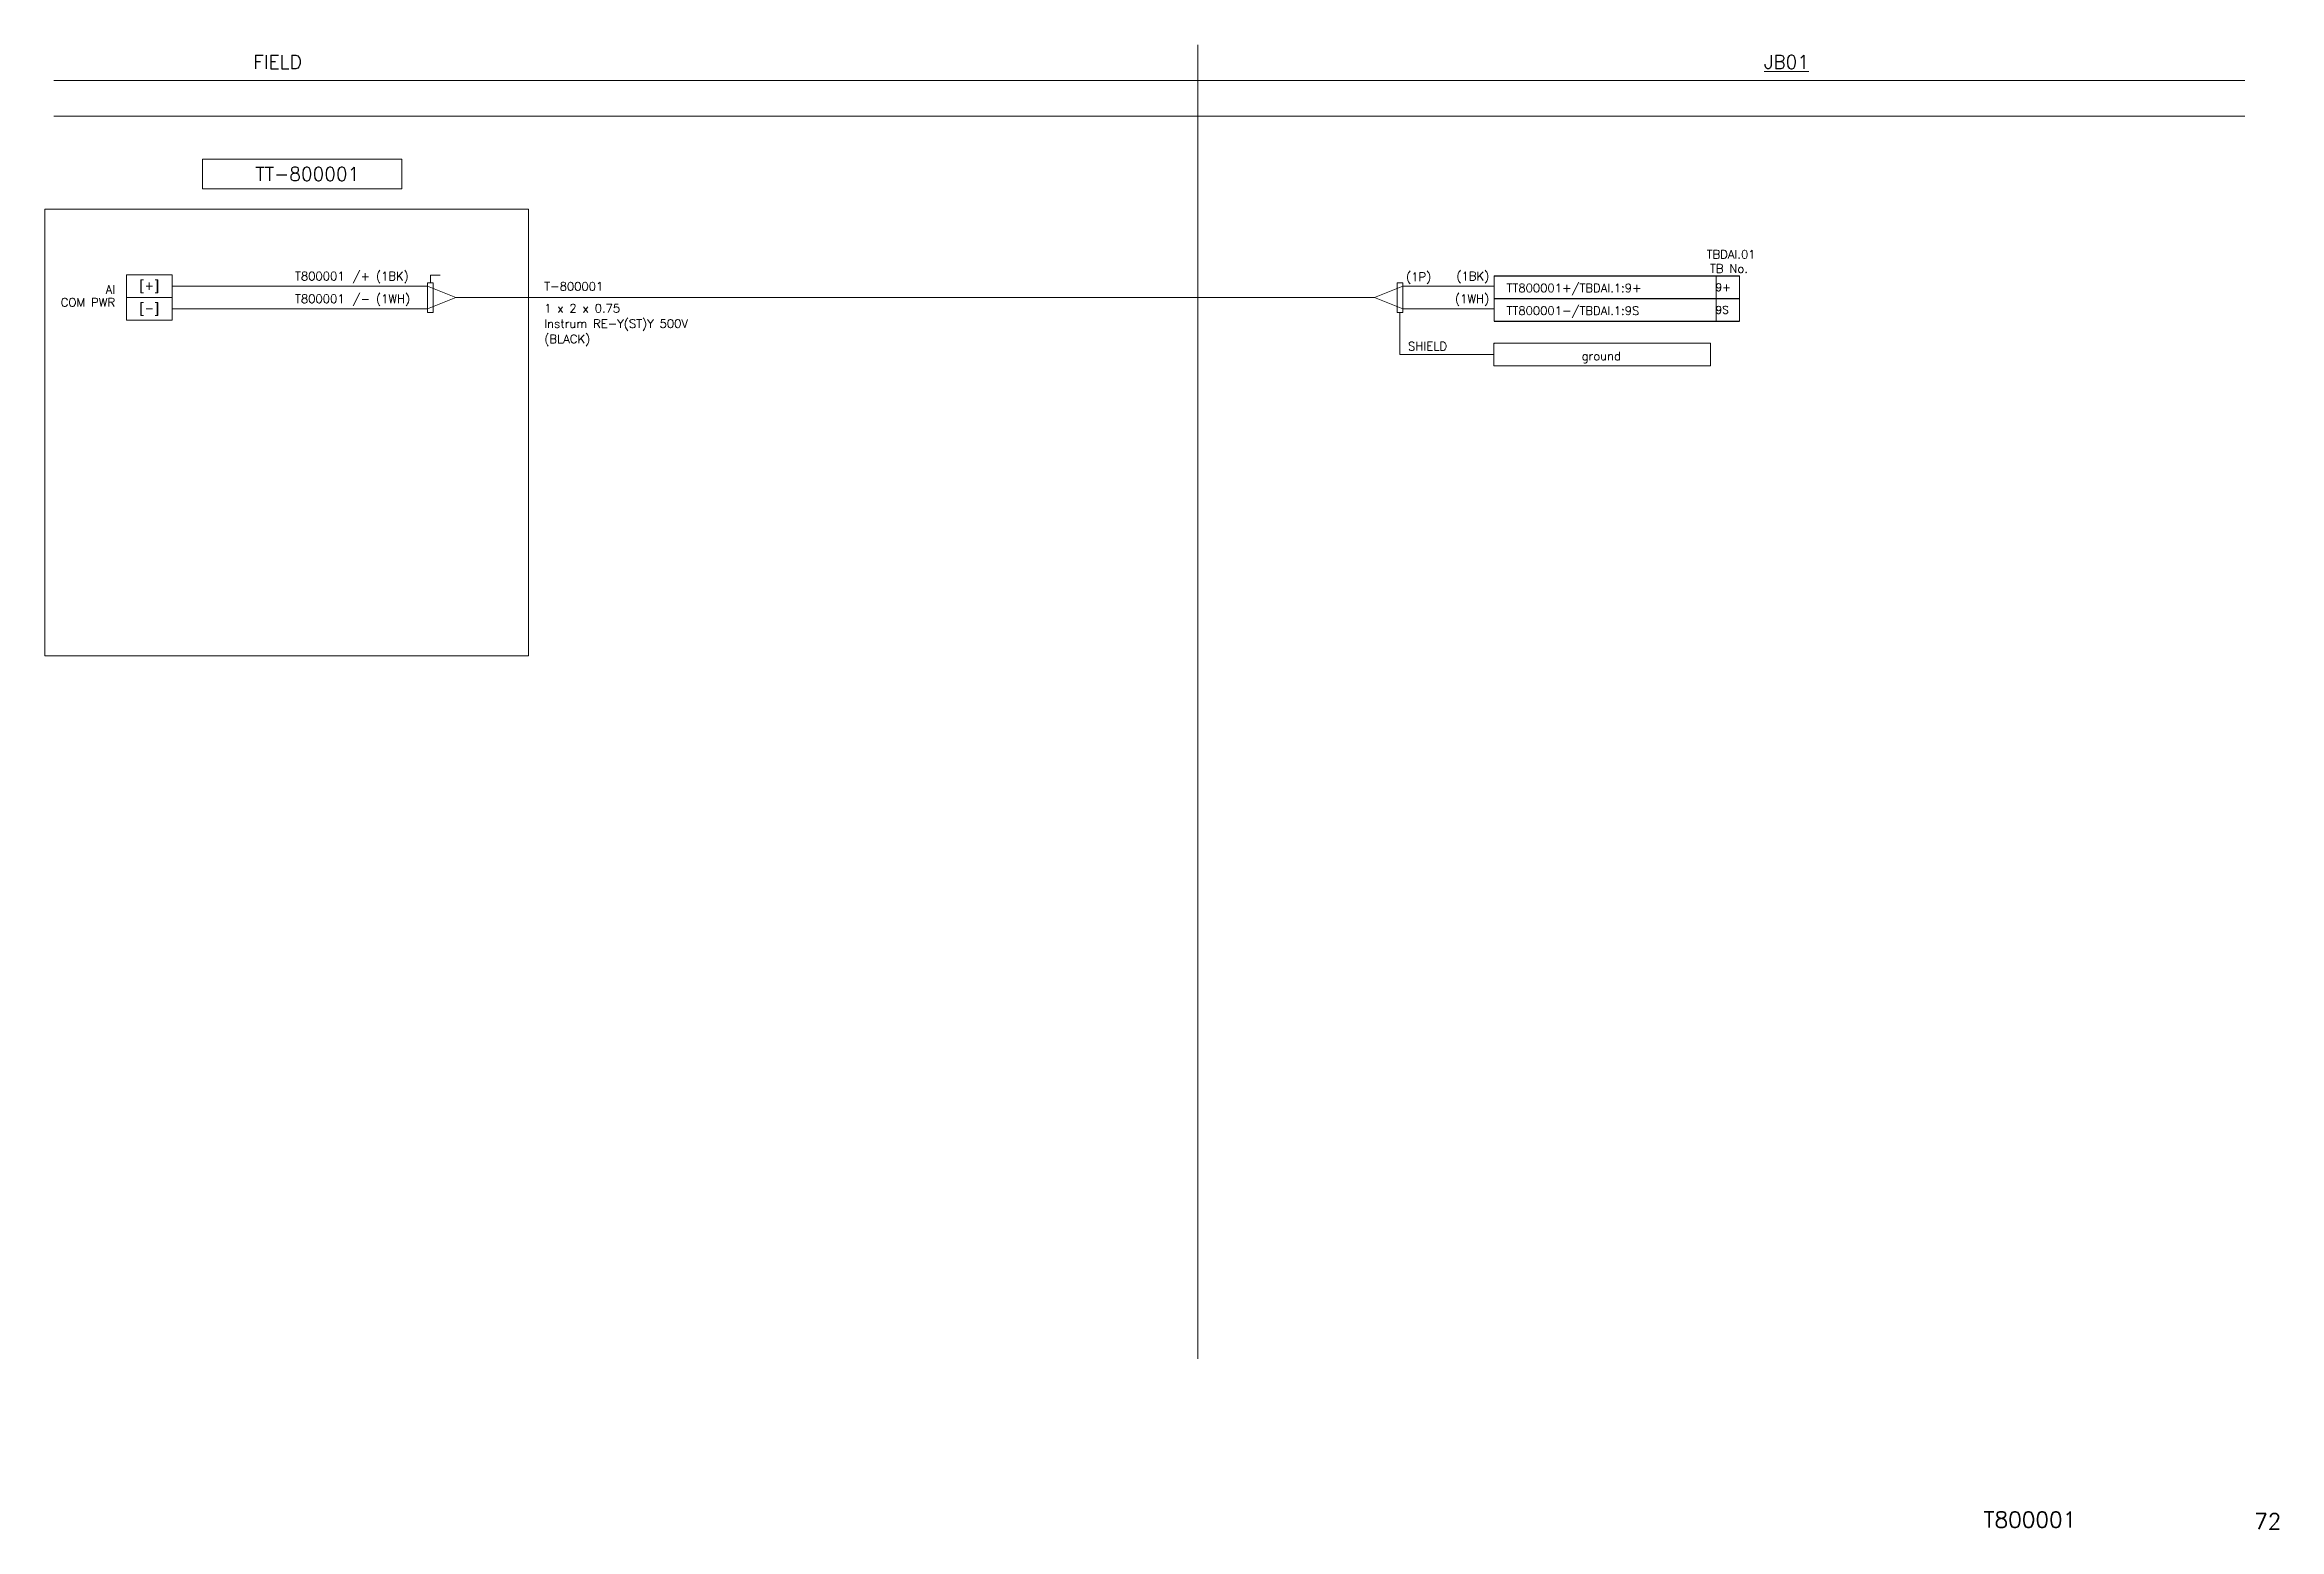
# Model space of a CAD drawing. Header units: millimetres. Extents: x -14942 to 24072, y -50285 to 2207.
# Drawn here: x -9800.6 to -9406.9, y -22515.4 to -22253.8 of the extents above; entities that cross this region are included whole.
import ezdxf
from ezdxf.enums import TextEntityAlignment as Align

# ---------------------------------------------------------------- set-up
doc = ezdxf.new("R2010")
doc.units = ezdxf.units.MM
doc.header["$MEASUREMENT"] = 0
for name, color, linetype in [('BORDER', 3, 'CONTINUOUS'), ('INSTRU', 4, 'CONTINUOUS'), ('INSTRUMENT', 1, 'CONTINUOUS'), ('LINE', 3, 'CONTINUOUS'), ('TEXT', 2, 'CONTINUOUS')]:
    doc.layers.add(name, color=color, linetype=linetype)
doc.styles.add('ROMANS', font='romans')

msp = doc.modelspace()

# ---------------------------------------------------------------- texts
at = {"layer": 'TEXT', "color": 7, "lineweight": 13, "style": 'ROMANS'}
for s, height, p in [('FIELD', 2.4, (-9763.88, -22258.03)), ('%%UJB01', 2.4, (-9497.7, -22258.03)), ('TBDAI.01', 1.5, (-9507.81, -22291.49)), ('TB No.', 1.5, (-9507.22, -22293.99)), ('T800001', 1.5, (-9756.53, -22295.32)), ('/+ (1BK)', 1.5, (-9746.4, -22295.32)), ('T-800001', 1.5, (-9712.62, -22297.13)), ('(1P)', 1.5, (-9560.77, -22295.45)), ('TT800001+/TBDAI.1:9+', 1.5, (-9543.06, -22297.42)), ('9+', 1.35, (-9506.23, -22297.2)), ('T800001', 1.5, (-9756.53, -22299.32)), ('/- (1WH)', 1.5, (-9746.4, -22299.32)), ('1 x 2 x 0.75', 1.5, (-9712.62, -22300.99)), ('TT800001-/TBDAI.1:9S', 1.5, (-9543.06, -22301.41)), ('9S', 1.35, (-9506.23, -22301.19)), ('Instrum RE-Y(ST)Y 500V', 1.5, (-9712.62, -22303.69)), ('(BLACK)', 1.5, (-9712.62, -22306.39)), ('SHIELD', 1.5, (-9560.42, -22307.67)), ('T800001', 2.8, (-9459.01, -22515.07))]:
    msp.add_text(s, height=height, dxfattribs=at).set_placement(p)
msp.add_text('TT-800001', height=2.4, dxfattribs=at).set_placement((-9754.36, -22277.78), align=Align.CENTER)
for s, p in [('AI', (-9788.23, -22297.67)), ('(1BK)', (-9546.12, -22295.32)), ('COM PWR', (-9788.23, -22299.95)), ('(1WH)', (-9546.12, -22299.32))]:
    msp.add_text(s, height=1.5, dxfattribs=at).set_placement(p, align=Align.RIGHT)
for s, height, p in [('[+]', 1.5, (-9782.21, -22296.36)), ('[-]', 1.5, (-9782.21, -22300.36)), ('72', 2.8, (-9408.95, -22513.97))]:
    msp.add_text(s, height=height, dxfattribs=at).set_placement(p, align=Align.MIDDLE)

# ---------------------------------------------------------------- blocks, each defined once
blk = doc.blocks.new('AA')
at = {"layer": 'INSTRU', "color": 7, "lineweight": 13}
for p, q in [((660.4, -1836.06), (674.52, -1836.06)), ((660.4, -1836.06), (660.4, -1840.06)), ((667.71, -1836.06), (698.6, -1836.06)), ((698.6, -1836.06), (698.6, -1840.06)), ((660.41, -1840.06), (698.6, -1840.06))]:
    blk.add_line(p, q, dxfattribs=at)
at = {"layer": 'TEXT', "color": 7, "lineweight": 13, "style": 'ROMANS'}
blk.add_text('ground', height=1.5, dxfattribs=at).set_placement((675.86, -1839.1))
blk = doc.blocks.new('BOX2')
at = {"layer": 'INSTRU', "color": 7, "lineweight": 13}
for p, q in [((-10467.87, -3369.91), (-10467.87, -3377.89)), ((-10428.76, -3369.91), (-10428.76, -3377.89)), ((-10424.64, -3369.91), (-10424.64, -3377.89))]:
    blk.add_line(p, q, dxfattribs=at)
at = {"layer": 'INSTRUMENT', "color": 7}
for p, q in [((-10467.87, -3369.91), (-10424.64, -3369.91)), ((-10467.87, -3373.9), (-10424.64, -3373.9)), ((-10467.87, -3377.89), (-10424.64, -3377.89))]:
    blk.add_line(p, q, dxfattribs=at)

# ---------------------------------------------------------------- linework, layer by layer
at = {"layer": 'BORDER', "color": 7, "lineweight": 13, "ltscale": 2.5}
msp.add_line((-9597.49, -22253.8), (-9597.49, -22485.34), dxfattribs=at)
at = {"layer": 'BORDER', "color": 7, "lineweight": 13}
for p, q in [((-9799.03, -22260.1), (-9413, -22260.1)), ((-9799.03, -22266.4), (-9413, -22266.4))]:
    msp.add_line(p, q, dxfattribs=at)
at = {"layer": 'INSTRU', "color": 7, "lineweight": 13}
for p, q in [((-9786.21, -22294.36), (-9778.21, -22294.36)), ((-9786.21, -22294.36), (-9786.21, -22298.36)), ((-9778.21, -22294.36), (-9778.21, -22298.36)), ((-9786.21, -22298.36), (-9778.21, -22298.36)), ((-9786.21, -22298.36), (-9786.21, -22302.36)), ((-9778.21, -22298.36), (-9778.21, -22302.36)), ((-9786.21, -22302.36), (-9778.21, -22302.36)), ((-9786.21, -22302.36), (-9778.21, -22302.36)), ((-9545.26, -22306.36), (-9545.26, -22306.49))]:
    msp.add_line(p, q, dxfattribs=at)
at = {"layer": 'LINE', "color": 7, "lineweight": 13}
for p, q in [((-9772.81, -22273.96), (-9737.72, -22273.96)), ((-9772.81, -22273.96), (-9772.81, -22279.17)), ((-9737.72, -22273.96), (-9737.72, -22279.17)), ((-9772.81, -22279.17), (-9737.72, -22279.17)), ((-9778.21, -22296.36), (-9733.19, -22296.36)), ((-9733.19, -22295.76), (-9733.19, -22300.96)), ((-9733.19, -22295.76), (-9732.19, -22295.76)), ((-9728.19, -22298.36), (-9733.19, -22296.36)), ((-9732.69, -22294.42), (-9730.98, -22294.42)), ((-9732.19, -22295.76), (-9732.19, -22300.96)), ((-9566.35, -22298.36), (-9561.35, -22296.36)), ((-9561.35, -22295.76), (-9562.35, -22295.76)), ((-9562.35, -22295.76), (-9562.35, -22300.96)), ((-9561.35, -22295.76), (-9561.35, -22300.96)), ((-9545.26, -22296.36), (-9561.35, -22296.36)), ((-9778.21, -22300.36), (-9733.19, -22300.36)), ((-9733.19, -22300.36), (-9728.19, -22298.36)), ((-9728.19, -22298.36), (-9566.35, -22298.36)), ((-9566.35, -22298.36), (-9561.35, -22300.36)), ((-9545.26, -22300.36), (-9561.35, -22300.36)), ((-9733.19, -22300.96), (-9732.19, -22300.96)), ((-9561.35, -22300.96), (-9562.35, -22300.96)), ((-9561.85, -22300.96), (-9561.85, -22308.36)), ((-9545.31, -22308.36), (-9561.85, -22308.36))]:
    msp.add_line(p, q, dxfattribs=at)
at = {"layer": 'LINE', "color": 7, "lineweight": 13, "ltscale": 8}
for p, q in [((-9800.64, -22361.48), (-9800.64, -22282.75)), ((-9715.41, -22282.75), (-9800.64, -22282.75)), ((-9715.41, -22361.48), (-9715.41, -22282.75)), ((-9715.41, -22361.48), (-9800.64, -22361.48))]:
    msp.add_line(p, q, dxfattribs=at)
at = {"layer": 'TEXT', "color": 7, "lineweight": 13}
msp.add_line((-9732.69, -22295.76), (-9732.69, -22294.42), dxfattribs=at)

# ---------------------------------------------------------------- block references
at = {"layer": 'INSTRUMENT', "color": 7}
msp.add_blockref('BOX2', (922.61, -18924.62), dxfattribs=at)
at = {"layer": 'INSTRUMENT', "color": 1}
msp.add_blockref('AA', (-10205.71, -20470.3), dxfattribs=at)

msp.set_redraw_order([(e.dxf.handle, doc.entitydb.next_handle()) for e in msp.query("TEXT MTEXT ATTDEF DIMENSION ARC_DIMENSION")])  # texts and dimensions are drawn at this point

doc.saveas('drawing.dxf')
